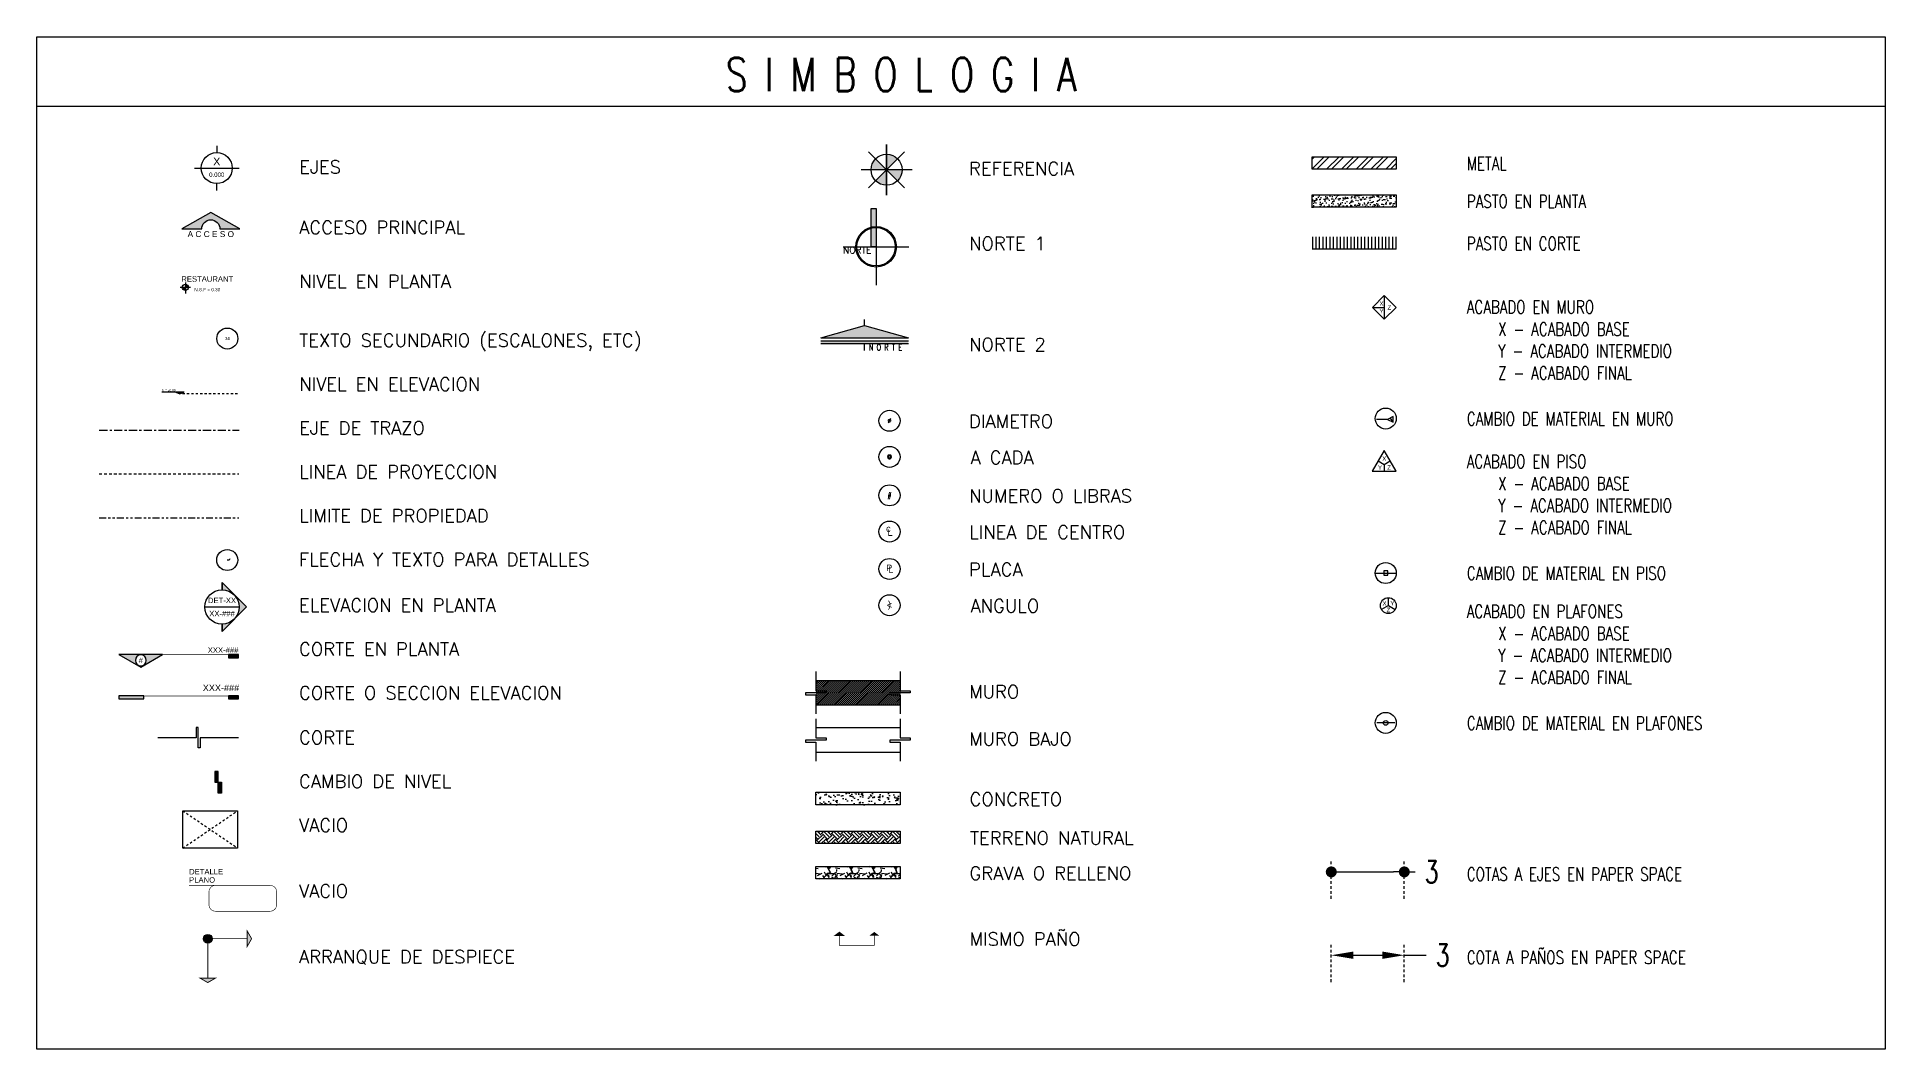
# Model space of a CAD drawing. Header units: inches. Extents: x 26998 to 46838, y -509 to 4343.
# Drawn here: x 37828.4 to 37912.7, y 961.2 to 1007.3 of the extents above; entities that cross this region are included whole.
import ezdxf
from ezdxf.enums import TextEntityAlignment as Align

# ---------------------------------------------------------------- set-up
doc = ezdxf.new("R2010")
doc.units = ezdxf.units.IN
doc.header["$LTSCALE"] = 0.5
doc.header["$MEASUREMENT"] = 0
for name, pattern in [('CENTER2', [1.125, 0.75, -0.125, 0.125, -0.125]), ('DASHED', [0.75, 0.5, -0.25]), ('HIDDEN', [0.375, 0.25, -0.125]), ('HIDDEN2', [0.1875, 0.125, -0.0625]), ('PHANTOM2', [1.25, 0.625, -0.125, 0.125, -0.125, 0.125, -0.125])]:
    doc.linetypes.add(name, pattern=pattern)
doc.layers.get('Defpoints').update_dxf_attribs({"color": 140})
for name, color, linetype in [('A-COTAS', 2, 'Continuous'), ('A-DETALLES', 3, 'Continuous'), ('A-FLECHAS', 2, 'Continuous'), ('A-HATCH', 8, 'Continuous'), ('A-MUROS', 1, 'Continuous'), ('A-SIMBOLOGIA', 3, 'Continuous'), ('A-TEXTOS', 2, 'Continuous')]:
    doc.layers.add(name, color=color, linetype=linetype)
doc.styles.add('75', font='arial.ttf')
doc.styles.add('ARIAL', font='arial.ttf')
doc.styles.add('ch-100', font='arial.ttf')
doc.styles.add('NOT-50', font='arial.ttf')
doc.styles.get("Standard").update_dxf_attribs({"font": 'romans.shx', "width": 0.75})
doc.styles.add('TEXTO1', font='ARCHISEL.SHX')
doc.dimstyles.new('COTAS BASICA', dxfattribs={"dimtxt": 1, "dimasz": 1, "dimexe": 0.5, "dimexo": 0.5, "dimgap": 0.5, "dimtad": 0, "dimdec": 0, "dimlfac": 1000, "dimzin": 9, "dimdsep": 46, "dimtxsty": 'Standard', "dimcen": 0, "dimclrd": 2, "dimclre": 8, "dimclrt": 3, "dimadec": 0, "dimazin": 0, "dimtfac": 1, "dimtdec": 0, "dimtmove": 0, "dimatfit": 3, "dimfxl": 1, "dimarcsym": 0})
doc.dimstyles.new('ENTREJES', dxfattribs={"dimtxt": 0.15, "dimasz": 0.075, "dimexe": 0.1, "dimexo": 0.1, "dimgap": 0.1, "dimtad": 0, "dimtih": 1, "dimtoh": 1, "dimzin": 1, "dimdsep": 46, "dimtxsty": 'TEXTO1', "dimcen": 0.1, "dimclrd": 2, "dimclrt": 2, "dimadec": 0, "dimazin": 0, "dimtm": 1e-09, "dimtfac": 1, "dimtix": 1, "dimtofl": 0, "dimtmove": 2, "dimatfit": 3, "dimfxl": 1, "dimtvp": 1, "dimtolj": 1, "dimtzin": 0, "dimarcsym": 0})

msp = doc.modelspace()

# ---------------------------------------------------------------- texts
at = {"layer": 'A-TEXTOS'}
for s, p in [('EJES', (37840.3721501, 1001.3931255)), ('REFERENCIA', (37870.9124519, 1001.3172155)), ('ACCESO PRINCIPAL', (37840.3721501, 998.6357045)), ('NORTE 1', (37870.9144983, 997.9038387)), ('NIVEL EN PLANTA', (37840.3721501, 996.1762377)), ('TEXTO SECUNDARIO (ESCALONES, ETC)', (37840.3721501, 993.4862294)), ('NORTE 2', (37870.9144983, 993.2900732)), ('NIVEL EN ELEVACION', (37840.3721501, 991.4862294)), ('DIAMETRO', (37870.9136797, 989.7881452)), ('EJE DE TRAZO', (37840.3696945, 989.4862294)), ('A CADA', (37870.9783455, 988.1401402)), ('LINEA DE PROYECCION', (37840.3696945, 987.4862294)), ('NUMERO O LIBRAS', (37870.9144983, 986.3860808)), ('LIMITE DE PROPIEDAD', (37840.3696945, 985.4862294)), ('LINEA DE CENTRO', (37870.9169539, 984.7326096)), ('FLECHA Y TEXTO PARA DETALLES', (37840.3623275, 983.4862294)), ('PLACA', (37870.9136797, 983.0278774)), ('ELEVACION EN PLANTA', (37840.3647832, 981.4004089)), ('ANGULO', (37870.9783455, 981.3739992)), ('CORTE EN PLANTA', (37840.3647832, 979.4004089)), ('CORTE O SECCION ELEVACION', (37840.3647832, 977.4004089)), ('MURO', (37870.9161354, 977.45576)), ('CORTE', (37840.3647832, 975.365258)), ('MURO BAJO', (37870.9161354, 975.3007113)), ('CAMBIO DE NIVEL', (37840.3647832, 973.365258)), ('CONCRETO', (37870.9365992, 972.5506483)), ('VACIO', (37840.3647832, 971.365258)), ('TERRENO NATURAL', (37870.9587002, 970.7827491)), ('GRAVA O RELLENO', (37870.9337343, 969.171997)), ('VACIO', (37840.3647832, 968.365258)), ('MISMO PAÑO', (37870.9337343, 966.171997)), ('ARRANQUE DE DESPIECE', (37840.3647832, 965.365258))]:
    msp.add_text(s, height=0.6, dxfattribs=at).set_placement(p, align=Align.MIDDLE_LEFT)
at = {"layer": 'A-TEXTOS', "style": 'ARIAL'}
msp.add_text('34', height=0.1368, dxfattribs=at).set_placement((37836.9909861, 993.5023884))
at = {"layer": 'A-TEXTOS'}
for s, p in [('Ø', (37867.285646, 989.8151155)), ('@', (37867.285646, 988.1667013)), ('#', (37867.285646, 986.4130512))]:
    msp.add_text(s, height=0.2, dxfattribs=at).set_placement(p, align=Align.MIDDLE_CENTER)
at = {"layer": 'A-TEXTOS', "attachment_point": 1}
for s, insert, char_height, width in [('S I M B O L O G I A', (37859.8251763, 1006.376762), 1.530813975, 49.202104634), ('\\pxql;METAL', (37893.6051792, 1001.8519933), 0.6, 26.215051963), ('\\pxql;PASTO EN PLANTA', (37893.6051792, 1000.1233827), 0.6, 26.215051963), ('\\pxql;PASTO EN CORTE', (37893.6051792, 998.1983388), 0.6, 26.215051963), ('\\pxql;ACABADO EN MURO', (37893.6051792, 995.3055075), 0.6, 26.215051963), ('\\pxql;X - ACABADO BASE\\PY - ACABADO INTERMEDIO\\PZ - ACABADO FINAL', (37895.0362533, 994.2962488), 0.6, 26.215051963), ('\\pxql;CAMBIO DE MATERIAL EN MURO', (37893.6051792, 990.2059925), 0.6, 26.215051963), ('\\pxql;ACABADO EN PISO', (37893.6051792, 988.2577112), 0.6, 26.215051963), ('\\pxql;X - ACABADO BASE\\PY - ACABADO INTERMEDIO\\PZ - ACABADO FINAL', (37895.0362533, 987.2484525), 0.6, 26.215051963), ('\\pxql;CAMBIO DE MATERIAL EN PISO', (37893.6051792, 983.1581962), 0.6, 26.215051963), ('\\pxql;ACABADO EN PLAFONES', (37893.6051792, 981.4224337), 0.6, 26.215051963), ('\\pxql;X - ACABADO BASE\\PY - ACABADO INTERMEDIO\\PZ - ACABADO FINAL', (37895.0362533, 980.413175), 0.6, 26.215051963), ('\\pxql;CAMBIO DE MATERIAL EN PLAFONES', (37893.6051792, 976.3229187), 0.6, 26.215051963), ('\\pxql;COTAS A EJES EN PAPER SPACE', (37893.6051792, 969.4352971), 0.6, 26.215051963), ('\\pxql;COTA A PAÑOS EN PAPER SPACE', (37893.6051792, 965.6350412), 0.6, 26.215051963)]:
    msp.add_mtext(s, dxfattribs=dict(at, insert=insert, char_height=char_height, width=width))
at = {"layer": 'A-TEXTOS', "insert": (37837.0889598, 983.4629617), "char_height": 0.005, "width": 0.103230318, "attachment_point": 3, "style": 'NOT-50'}
msp.add_mtext('\\pxqr;CARGADOR VERTICAL\\PDE ALUMINIO', dxfattribs=at)
at = {"layer": 'A-TEXTOS', "style": 'ARIAL'}
for tag, text, p in [('DETALLE', 'DET-XX', (37836.1289141, 969.2451619)), ('PLANO', 'XX-###', (37835.9444837, 968.8701619))]:
    msp.add_attdef(tag, text=text, height=0.25, dxfattribs=at).set_placement(p, align=Align.MIDDLE_CENTER)

# ---------------------------------------------------------------- blocks, each defined once
blk = doc.blocks.new('ACABADO-M')
at = {"color": 0}
for q in [(-0.235, -0.136), (0, 0.271), (0.235, -0.136)]:
    blk.add_line((0, 0), q, dxfattribs=at)
blk.add_circle((0, 0), 0.271, dxfattribs=at)
at = {"color": 2, "style": '75'}
for tag, p in [('M-1ER-ACABADO', (0.139, 0.08)), ('M-BASE', (-0.13, 0.075)), ('M-2DO-ACABADO', (0, -0.151))]:
    blk.add_attdef(tag, text='', height=0.15, dxfattribs=at).set_placement(p, align=Align.MIDDLE_CENTER)
blk = doc.blocks.new('PL-ACABADO')
at = {"color": 0}
for p, q in [((-0.205, 0.118), (0, 0)), ((0, 0), (0.205, 0.118)), ((0, 0), (0, -0.237))]:
    blk.add_line(p, q, dxfattribs=at)
blk.add_lwpolyline([(0, 0.474), (-0.41, -0.237), (0.41, -0.237)], close=True, dxfattribs=at)
at = {"color": 2, "style": '75'}
for tag, p in [('PL-1', (0, 0.197)), ('PL-2', (-0.146, -0.109)), ('PL-3', (0.166, -0.109))]:
    blk.add_attdef(tag, text='', height=0.15, dxfattribs=at).set_placement(p, align=Align.MIDDLE_CENTER)
blk = doc.blocks.new('P-ACABADO')
at = {"color": 0}
for p, q in [((-0.407, 0), (0, 0)), ((0, 0.407), (0, -0.407))]:
    blk.add_line(p, q, dxfattribs=at)
blk.add_lwpolyline([(0, 0.407), (-0.407, 0), (0, -0.407), (0.407, 0)], close=True, dxfattribs=at)
at = {"color": 2, "style": '75'}
for tag, p in [('P-ACABADO', (-0.093, 0.129)), ('3ER-ACABADO-P', (0.173, 0)), ('2DO-ACABADO-P', (-0.093, -0.129))]:
    blk.add_attdef(tag, text='', height=0.15, dxfattribs=at).set_placement(p, align=Align.MIDDLE_CENTER)
blk = doc.blocks.new('AC2')
at = {"color": 0}
blk.add_lwpolyline([(4134.018, 719.153), (4134.946, 719.153)], dxfattribs=at)
blk.add_lwpolyline([(4134.576, 719.247), (4134.388, 719.247), (4134.388, 719.059), (4134.576, 719.059)], close=True, dxfattribs=at)
blk = doc.blocks.new('AC3')
at = {"color": 0}
blk.add_lwpolyline([(4134.891, 712.318), (4134.074, 712.318)], dxfattribs=at)
blk.add_circle((4134.482, 712.318), 0.107, dxfattribs=at)
blk = doc.blocks.new('AC1')
at = {"color": 0}
for points in [[(4134.562, 726.158), (4134.065, 726.158)], [(4134.819, 726.029), (4134.691, 726.222)]]:
    blk.add_lwpolyline(points, dxfattribs=at)
blk.add_lwpolyline([(4134.562, 726.158), (4134.819, 726.029), (4134.819, 726.286)], close=True, dxfattribs=at)
blk = doc.blocks.new('NIVEL ELEVACION')
for points in [[(0.66, 0.29), (0.66, 0.26), (-2.83, 0.26), (-2.83, 0.29)], [(0.66, 0.23), (-0.66, 0.23), (0, 0)]]:
    blk.add_hatch(color=8).paths.add_polyline_path(points)
at = {"color": 3}
for points in [[(0.66, 0.29), (0.66, 0.26), (-2.83, 0.26), (-2.83, 0.29)], [(0, 0), (0.66, 0.23), (-0.66, 0.23)]]:
    blk.add_lwpolyline(points, close=True, dxfattribs=at)
at = {"color": 7, "style": 'ARIAL'}
blk.add_attdef('NIVEL', text='', height=0.351, dxfattribs=at).set_placement((-2.83, 0.29), align=Align.BOTTOM_LEFT)
blk = doc.blocks.new('EJE BASICA')
at = {"color": 3}
for p, q in [((0, 1.017), (0, 0.708)), ((-1.017, 0), (1.017, 0)), ((0, -1.017), (0, -0.708))]:
    blk.add_line(p, q, dxfattribs=at)
blk.add_circle((0, 0), 0.708, dxfattribs=at)
at = {"color": 7, "style": 'ARIAL'}
for tag, height, p in [('EJE', 0.36, (0, 0.3)), ('DISTANCIA', 0.2, (0, -0.3))]:
    blk.add_attdef(tag, text='', height=height, dxfattribs=at).set_placement(p, align=Align.MIDDLE_CENTER)
blk = doc.blocks.new('NIVEL')
at = {"color": 3}
for p, q in [((0, 0.223), (0, -0.274)), ((0.239, 0), (-0.239, 0))]:
    blk.add_line(p, q, dxfattribs=at)
at = {"color": 8, "const_width": 0.137}
for points in [[(-0.068, 0, 0.414214), (0, -0.068)], [(0.068, 0, 0.414214), (0, 0.068)]]:
    blk.add_lwpolyline(points, format="xyb", dxfattribs=at)
at = {"color": 3}
blk.add_circle((0, 0), 0.137, dxfattribs=at)
at = {"style": 'ARIAL'}
for tag, height, p in [('AREA', 0.25, (1, 0.383)), ('NIVEL', 0.15, (1, -0.1))]:
    blk.add_attdef(tag, text='', height=height, dxfattribs=at).set_placement(p, align=Align.MIDDLE_CENTER)
blk = doc.blocks.new('*U216')
h = blk.add_hatch(color=8)
h.paths.add_polyline_path([(0, 0.57), (-2, 0), (2, 0)])
h.paths.add_polyline_path([(2, -0.25), (2, -0.125), (-2, -0.125), (-2, -0.25)])
at = {"color": 0}
for points in [[(0, 0.57), (0, 0.846)], [(-2, 0), (0, 0.57), (2, 0)], [(-2, 0), (2, 0)], [(-2, -0.125), (2, -0.125)], [(-2, -0.25), (2, -0.25)], [(0, -0.576), (0, -0.25)]]:
    blk.add_lwpolyline(points, dxfattribs=at)
at = {"color": 2, "insert": (0.194, -0.281), "char_height": 0.288, "width": 12.58322, "attachment_point": 1}
blk.add_mtext('\\pxql;N O R T E', dxfattribs=at)
blk = doc.blocks.new('*U215')
h = blk.add_hatch(color=8)
edge = h.paths.add_edge_path()
edge.add_line((0.417, 0), (1.319, 0))
edge.add_line((1.319, 0), (0, 0.748))
edge.add_line((0, 0.748), (-1.319, 0))
edge.add_line((-1.319, 0), (-0.417, 0))
edge.add_arc((0, 0), 0.417, 90, 180, ccw=False)
edge.add_arc((0, 0), 0.417, 0, 90, ccw=False)
at = {"color": 0}
blk.add_lwpolyline([(0.417, 0), (1.319, 0), (0, 0.748), (-1.319, 0), (-0.417, 0, -0.414214), (0, 0.417, -0.414214)], format="xyb", close=True, dxfattribs=at)
at = {"color": 2, "style": 'ARIAL'}
blk.add_text('A C C E S O', height=0.27, dxfattribs=at).set_placement((0, -0.1), align=Align.TOP_CENTER)
blk = doc.blocks.new('LINEA CENTRO')
at = {"color": 0, "style": 'ch-100'}
for s, p in [('c', (-0.156, -0.013)), ('L', (-0.089, -0.195))]:
    blk.add_text(s, height=0.3, dxfattribs=at).set_placement(p)
blk = doc.blocks.new('PLACA')
at = {"color": 0, "style": 'ch-100'}
for s, p in [('P', (-0.152, -0.1)), ('L', (-0.062, -0.175))]:
    blk.add_text(s, height=0.3, dxfattribs=at).set_placement(p)
blk = doc.blocks.new('ANGULO')
at = {"color": 0, "style": 'ch-100'}
for s, p in [('<', (0, 0)), (')', (0, 0.042))]:
    blk.add_text(s, height=0.3, dxfattribs=at).set_placement(p, align=Align.MIDDLE_CENTER)
blk = doc.blocks.new('REFERENCIA')
h = blk.add_hatch(color=8)
h.paths.add_polyline_path([(0, 0), (-0.5, 0.5, 0.198912), (-0.708, 0)])
h.paths.add_polyline_path([(0.5, 0.5, 0.198912), (0, 0.708), (0, 0)])
h.paths.add_polyline_path([(0, 0), (0.5, -0.5, 0.198912), (0.708, 0)])
h.paths.add_polyline_path([(0, 0), (-0.5, -0.5, 0.198912), (0, -0.708)])
at = {"color": 0}
for p, q in [((0, 1.158), (0, -1.158)), ((0, -1.158), (0, 1.158)), ((0.819, 0.819), (-0.819, -0.819)), ((0.819, -0.819), (-0.819, 0.819)), ((1.158, 0), (-1.158, 0))]:
    blk.add_line(p, q, dxfattribs=at)
blk.add_circle((0, 0), 0.708, dxfattribs=at)
blk = doc.blocks.new('*U212')
h = blk.add_hatch(color=0)
h.dxf.hatch_style = 1
h.paths.add_polyline_path([(0, 0.787), (0, 1.114), (0.557, 0.557, 0.198912)])
h.paths.add_polyline_path([(0.557, -0.557, 0.414214), (0.557, 0.557), (1.114, 0)])
h.paths.add_polyline_path([(0, -1.114), (0, -0.787, 0.198912), (0.557, -0.557)])
at = {"color": 0}
blk.add_line((-0.787, 0), (0.787, 0), dxfattribs=at)
blk.add_lwpolyline([(0, -1.114), (0, -0.787), (0, -1.114), (1.114, 0), (0, 1.114), (0, 0.787), (0, 1.114)], dxfattribs=at)
blk.add_circle((0, 0), 0.787, dxfattribs=at)
at = {"color": 2, "style": 'ARIAL'}
for tag, p in [('DETALLE', (0, 0.3)), ('PLANO', (0, -0.3))]:
    blk.add_attdef(tag, text='', height=0.25, dxfattribs=at).set_placement(p, align=Align.MIDDLE_CENTER)
blk = doc.blocks.new('_Dot')
at = {"color": 0, "linetype": 'ByBlock', "lineweight": -2}
blk.add_line((-0.5, 0), (-1, 0), dxfattribs=at)
at = {"color": 0, "linetype": 'ByBlock', "const_width": 0.5}
blk.add_lwpolyline([(-0.25, 0, 1), (0.25, 0, 1)], format="xyb", close=True, dxfattribs=at)
blk = doc.blocks.new('*D485')
at = {"layer": 'A-COTAS', "color": 8, "linetype": 'HIDDEN', "lineweight": -2, "transparency": 16777216}
for p, q in [((37887.429, 968.013), (37887.429, 969.735)), ((37890.758, 968.013), (37890.758, 969.735))]:
    blk.add_line(p, q, dxfattribs=at)
at = {"layer": 'A-COTAS', "color": 2, "lineweight": -2, "transparency": 16777216}
for p, q in [((37887.929, 969.235), (37890.258, 969.235)), ((37890.758, 969.235), (37891.258, 969.235))]:
    blk.add_line(p, q, dxfattribs=at)
at = {"layer": 'Defpoints', "color": 0, "transparency": 16777216}
for p in [(37890.758, 969.235), (37887.429, 967.513), (37890.758, 967.513)]:
    blk.add_point(p, dxfattribs=at)
at = {"layer": 'A-COTAS', "color": 2, "lineweight": -2, "transparency": 16777216, "xscale": 0.5, "yscale": 0.5, "zscale": 0.5, "rotation": 180}
blk.add_blockref('_Dot', (37887.429, 969.235), dxfattribs=at)
at = {"layer": 'A-COTAS', "color": 2, "lineweight": -2, "transparency": 16777216, "xscale": 0.5, "yscale": 0.5, "zscale": 0.5}
blk.add_blockref('_Dot', (37890.758, 969.235), dxfattribs=at)
at = {"layer": 'A-COTAS', "color": 3, "transparency": 16777216, "insert": (37892.008, 969.235), "char_height": 1, "attachment_point": 5}
blk.add_mtext('3', dxfattribs=at)
blk = doc.blocks.new('*D486')
at = {"layer": 'A-COTAS', "color": 8, "linetype": 'HIDDEN', "lineweight": -2, "transparency": 16777216}
for p, q in [((37887.429, 964.213), (37887.429, 965.934)), ((37890.758, 964.213), (37890.758, 965.934))]:
    blk.add_line(p, q, dxfattribs=at)
at = {"layer": 'A-COTAS', "color": 2, "lineweight": -2, "transparency": 16777216}
for p, q in [((37888.429, 965.434), (37889.758, 965.434)), ((37890.758, 965.434), (37891.758, 965.434))]:
    blk.add_line(p, q, dxfattribs=at)
at = {"layer": 'A-COTAS', "color": 2, "transparency": 16777216}
for points in [[(37888.429, 965.601), (37888.429, 965.268), (37887.429, 965.434)], [(37889.758, 965.601), (37889.758, 965.268), (37890.758, 965.434)]]:
    blk.add_solid(points, dxfattribs=at)
at = {"layer": 'Defpoints', "color": 0, "transparency": 16777216}
for p in [(37890.758, 965.434), (37887.429, 963.713), (37890.758, 963.713)]:
    blk.add_point(p, dxfattribs=at)
at = {"layer": 'A-COTAS', "color": 3, "transparency": 16777216, "insert": (37892.508, 965.434), "char_height": 1, "attachment_point": 5}
blk.add_mtext('3', dxfattribs=at)
blk = doc.blocks.new('*U211')
for points in [[(-5.445, 0), (-5.445, -0.137), (-4.318, -0.137), (-4.318, 0)], [(-0.445, 0), (-0.445, -0.137), (0, -0.137), (0, 0)]]:
    blk.add_hatch(color=8).paths.add_polyline_path(points)
at = {"color": 0}
for points in [[(-5.445, 0), (-5.445, -0.137), (-4.318, -0.137), (-4.318, 0)], [(-0.445, 0), (-0.445, -0.137), (0, -0.137), (0, 0)]]:
    blk.add_lwpolyline(points, close=True, dxfattribs=at)
at = {"color": 0, "linetype": 'DASHED', "const_width": 0.03}
blk.add_lwpolyline([(-4.318, -0.015), (-0.445, -0.015)], dxfattribs=at)
at = {"color": 2, "style": 'ARIAL'}
blk.add_attdef('UBICACION', text='', height=0.297, dxfattribs=at).set_placement((0.035, 0.216), align=Align.RIGHT)
blk = doc.blocks.new('*U214')
h = blk.add_hatch(color=8)
h.paths.add_polyline_path([(-4.45, 0.575), (-5.445, 0), (-3.454, 0)])
h.paths.add_polyline_path([(-4.2, 0.269, -1), (-4.7, 0.269, -1)], flags=16)
blk.add_hatch(color=8).paths.add_polyline_path([(-0.445, 0.15), (0, 0.15), (0, 0), (-0.445, 0)])
at = {"color": 0}
for points in [[(-5.445, 0), (-4.45, 0.575), (-3.454, 0)], [(-0.445, 0.15), (0, 0.15), (0, 0), (-0.445, 0)]]:
    blk.add_lwpolyline(points, close=True, dxfattribs=at)
at = {"color": 0, "linetype": 'DASHED', "const_width": 0.03}
blk.add_lwpolyline([(-3.703, 0.015), (-0.445, 0.015)], dxfattribs=at)
at = {"color": 0}
blk.add_circle((-4.45, 0.269), 0.25, dxfattribs=at)
at = {"color": 2, "style": 'ARIAL'}
blk.add_attdef('CORTE', text='', height=0.25, dxfattribs=at).set_placement((-4.45, 0.269), align=Align.MIDDLE_CENTER)
blk.add_attdef('UBICACION', text='', height=0.25, dxfattribs=at).set_placement((0, -0.075), align=Align.TOP_RIGHT)
blk = doc.blocks.new('NORTE')
blk.add_hatch(color=8).paths.add_polyline_path([(0, 0), (-0.217, 0), (-0.217, 1.753), (0, 1.753)])
at = {"color": 0}
blk.add_lwpolyline([(0, 0), (-0.217, 0), (-0.217, 1.753), (0, 1.753)], close=True, dxfattribs=at)
for points in [[(0, 1.753), (0, -1.753)], [(-1.5, 0), (1.5, 0)]]:
    blk.add_lwpolyline(points, dxfattribs=at)
for radius in [0.925, 0.875]:
    blk.add_circle((0, 0), radius, dxfattribs=at)
at = {"color": 2}
blk.add_text('NORTE', height=0.3, dxfattribs=at).set_placement((-1.5, 0), align=Align.TOP_LEFT)
blk = doc.blocks.new('CAMBIO DE NIVEL')
h = blk.add_hatch(color=8)
h.paths.add_polyline_path([(0, 0.5), (-0.15, 0.5), (-0.15, 0), (0, 0)])
h.paths.add_polyline_path([(0.15, 0), (0, 0), (0, -0.5), (0.15, -0.5)])
at = {"color": 0}
blk.add_lwpolyline([(-0.15, 0), (0.15, 0), (0.15, -0.5), (0, -0.5), (0, 0.5), (-0.15, 0.5)], close=True, dxfattribs=at)
blk = doc.blocks.new('despiece')
h = blk.add_hatch(color=0)
h.dxf.hatch_style = 1
h.paths.add_polyline_path([(0.5, 0), (0.45, 0.087), (0.45, -0.087)])
h.paths.add_polyline_path([(0.087, -0.45), (-0.087, -0.45), (0, -0.5)])
h = blk.add_hatch(color=0)
h.dxf.hatch_style = 1
edge = h.paths.add_edge_path()
edge.add_arc((0, 0), 0.05, -90, 270)
at = {"color": 0, "const_width": 0.01}
blk.add_lwpolyline([(0, -0.45), (0, 0), (0.45, 0)], dxfattribs=at)
for points in [[(0.45, -0.087), (0.5, 0), (0.45, 0.087)], [(-0.087, -0.45), (0, -0.5), (0.087, -0.45)]]:
    blk.add_lwpolyline(points, close=True, dxfattribs=at)
at = {"color": 0}
blk.add_circle((0, 0), 0.05, dxfattribs=at)

# ---------------------------------------------------------------- dimensions: what is measured, and where the dimension line sits
at = {"layer": 'A-COTAS'}
for base, p1, p2, override, picture, middle in [((37890.7584923, 969.2345662), (37887.4289252, 967.5130923), (37890.7584923, 967.5130923), {"dimasz": 0.5, "dimlfac": -3.48867, "dimblk1": 'Dot', "dimblk2": 'Dot', "dimsah": 1}, '*D485', (37892.0084923, 969.2345662)), ((37890.7584923, 965.4343103), (37887.4289252, 963.7128364), (37890.7584923, 963.7128364), {"dimlfac": -3.48867}, '*D486', (37892.5084923, 965.4343103))]:
    dim = msp.add_linear_dim(base=base, p1=p1, p2=p2, dimstyle='COTAS BASICA', override=override, dxfattribs=at)
    dim.commit()
    dim.dimension.update_dxf_attribs({"geometry": picture, "text_midpoint": middle})

# ---------------------------------------------------------------- hatches: boundary and pattern name
at = {"layer": 'A-DETALLES'}
h = msp.add_hatch(color=1, dxfattribs=at)
h.dxf.hatch_style = 1
h.paths.add_polyline_path([(37865.000226, 966.4951422), (37865.000226, 966.3307605), (37865.2186873, 966.3307605)])
h.paths.add_polyline_path([(37865.000226, 966.4951422), (37864.7817647, 966.3307605), (37865.000226, 966.3307605)])
h = msp.add_hatch(color=1, dxfattribs=at)
h.dxf.hatch_style = 1
h.paths.add_polyline_path([(37866.5924827, 966.4951422), (37866.5924827, 966.3307605), (37866.3740214, 966.3307605)])
h.paths.add_polyline_path([(37866.5924827, 966.4951422), (37866.810944, 966.3307605), (37866.5924827, 966.3307605)])
at = {"layer": 'A-HATCH'}
h = msp.add_hatch(dxfattribs=at)
h.set_pattern_fill('ANSI32', color=256, scale=0.05, style=0)
h.set_pattern_definition([(45, (33755.43015, 262.02126), (-0.336759605, 0.336759605), []), (45, (33755.65466, 262.02126), (-0.336759605, 0.336759605), [])])
h.paths.add_polyline_path([(37886.5542305, 1001.8567377), (37890.3918212, 1001.8567377), (37890.3918212, 1001.2893569), (37886.5542305, 1001.2893569)])
h = msp.add_hatch(dxfattribs=at)
h.set_pattern_fill('AR-SAND', color=256, scale=0.005, angle=45, style=0)
h.set_pattern_definition([(82.5, (33755.43015, 263.71673), (-0.178690674, 0.167376745), [0, -0.19304, 0, -0.2159, 0, -0.206375]), (52.5, (33755.43015, 263.71673), (-0.094505464, 0.412366426), [0, -0.10414, 0, -0.17399, 0, -0.066675]), (12.5, (33755.3197, 263.60627), (0.279149913, 0.280166156), [0, -0.0635, 0, -0.2286, 0, -0.29845]), (2.5, (33755.3197, 263.60627), (0.191140555, 0.34877539), [0, -0.03175, 0, -0.14986, 0, -0.17145])])
h.paths.add_polyline_path([(37886.5542305, 1000.1284488), (37890.3918212, 1000.1284488), (37890.3918212, 999.561068), (37886.5542305, 999.561068)])
h = msp.add_hatch(dxfattribs=at)
h.set_pattern_fill('ANSI31', color=256, scale=0.05, angle=45, style=0)
h.set_pattern_definition([(90, (33755.43015, 263.71673), (-0.15875, 3e-17), [])])
h.paths.add_polyline_path([(37886.5542305, 998.2034049), (37890.3918212, 998.2034049), (37890.3918212, 997.6360241), (37886.5542305, 997.6360241)])
h = msp.add_hatch(dxfattribs=at)
h.set_pattern_fill('ANSI31', color=256, scale=0.02, style=0)
h.set_pattern_definition([(45, (33488.16053, 416.897464), (-0.0449012806, 0.0449012806), [])])
h.paths.add_polyline_path([(37867.7649875, 977.9736176), (37863.9273968, 977.9736176), (37863.9273968, 976.8388558), (37867.7649875, 976.8388558)])
h = msp.add_hatch(dxfattribs=at)
h.set_pattern_fill('AR-CONC', color=256, scale=0.003, style=0)
h.set_pattern_definition([(50, (33732.8033, 229.65223), (0.546554007, -0.047817257), [0.05715, -0.62865]), (355, (33732.8033, 229.6522), (-0.10572848, 0.57316993), [0.04572, -0.50292]), (100.451, (33732.84886, 229.64824), (0.440827505, 0.525350063), [0.04857, -0.53427]), (46.1842, (33732.8033, 229.8046), (0.81323712, -0.12612698), [0.085725, -0.942975]), (96.6356, (33732.8711, 229.7941), (0.7122127, 0.74227667), [0.072855, -0.801405]), (351.184, (33732.8033, 229.8046), (0.71221382, 0.74227535), [0.06858, -0.75438]), (21, (33732.8795, 229.76653), (0.45484464, -0.306796556), [0.05715, -0.62865]), (326, (33732.8795, 229.7665), (0.185406085, 0.5525639), [0.04572, -0.50292]), (71.4514, (33732.9174, 229.74096), (0.64024947, 0.24576857), [0.04857, -0.53427]), (37.5, (33732.80332, 229.65223), (0.00926581, 0.253665117), [0, -0.496824, 0, -0.51054, 0, -0.504825]), (7.5, (33732.80332, 229.65223), (0.200458988, 0.300541724), [0, -0.291084, 0, -0.485394, 0, -0.192405]), (327.5, (33732.6334, 229.65223), (0.4067717855, -0.017186232), [0, -0.1905, 0, -0.59436, 0, -0.78867]), (317.5, (33732.5572, 229.65223), (0.444387544, 0.076279473), [0, -0.24765, 0, -0.394716, 0, -0.56007])])
h.paths.add_polyline_path([(37863.9273968, 972.8663556), (37867.7649875, 972.8663556), (37867.7649875, 972.2989748), (37863.9273968, 972.2989748)])
h = msp.add_hatch(dxfattribs=at)
h.set_pattern_fill('EARTH', color=256, scale=0.05, angle=45, style=0)
h.set_pattern_definition([(45, (33732.80332, 229.65223), (3e-17, 0.449012806), [0.3175, -0.3175]), (45, (33732.71913, 229.73642), (3e-17, 0.449012806), [0.3175, -0.3175]), (45, (33732.63494, 229.8206), (3e-17, 0.449012806), [0.3175, -0.3175]), (135, (33732.63494, 229.87673), (-0.449012806, 3e-17), [0.3175, -0.3175]), (135, (33732.71913, 229.96092), (-0.449012806, 3e-17), [0.3175, -0.3175]), (135, (33732.80332, 230.0451), (-0.449012806, 3e-17), [0.3175, -0.3175])])
h.paths.add_polyline_path([(37863.9273968, 971.0984565), (37867.7649875, 971.0984565), (37867.7649875, 970.5310756), (37863.9273968, 970.5310756)])
h = msp.add_hatch(dxfattribs=at)
h.set_pattern_fill('GRAVEL', color=256, scale=0.04, style=0)
h.set_pattern_definition([(228.0128, (33733.53484, 229.057474), (-8.1280069064, -9.1440112358), [0.1366884, -13.5322]), (184.9697, (33733.4434, 228.955874), (12.19201972247, 1.01599283015), [0.234562, -23.2216]), (132.5104, (33733.20972, 228.935554), (10.1599926073, -11.176010917), [0.1653928, -16.37388]), (267.2737, (33732.81348, 228.681554), (1.01599558833, 20.31999346135), [0.213602, -21.14656]), (292.8337, (33732.80332, 228.468194), (-5.0800144222, 12.192006932), [0.2094536, -20.73592]), (357.2737, (33732.8846, 228.275154), (-20.31999346135, 1.01599558833), [0.213602, -21.14656]), (37.6942, (33733.097958, 228.264994), (-13.2080083445, -10.1599909428), [0.2824776, -27.96524]), (72.2553, (33733.321478, 228.437714), (7.1120142262, 22.3520064824), [0.266688, -26.40212]), (121.4296, (33733.40276, 228.691714), (-8.1280020941, 13.207984464), [0.2143252, -21.2182]), (175.2364, (33733.291, 228.87459), (11.1759912212, -1.0159904651), [0.2446852, -11.98956]), (222.3974, (33733.047158, 228.894914), (-12.1920003669, -11.17598546025), [0.3164312, -31.32672]), (138.8141, (33733.81932, 228.67139), (-7.1119954697, 6.0959906228), [0.108002, -10.69224]), (171.4692, (33733.73804, 228.742514), (13.20797983824, -2.03200512), [0.2054728, -20.34184]), (225, (33733.53484, 228.773), (-2e-16, -1.01599931), [0.1436836, -1.293156]), (203.1986, (33733.46372, 228.89491), (5.0800171302, 2.0320089097), [0.0773764, -7.66024]), (291.8014, (33733.3926, 228.86443), (-1.016000713, 3.0480019635), [0.1094264, -5.36192]), (30.9638, (33733.43324, 228.76283), (3.047996782, 2.0320015835), [0.177728, -5.74652]), (161.5651, (33733.58564, 228.85427), (2.032000927, -1.01599849), [0.1285148, -3.08436]), (16.3895, (33732.80332, 228.864434), (10.1600056056, 3.04799366), [0.1800352, -17.82352]), (70.3462, (33732.97604, 228.915234), (-4.0639886755, -11.1759841954), [0.1510396, -14.95288]), (293.1986, (33733.58564, 229.05747), (-2.0320089097, 5.0800171302), [0.154752, -7.58288]), (343.6105, (33733.6466, 228.915234), (-10.1600056056, 3.04799366), [0.1800352, -17.82352]), (339.444, (33732.80332, 228.23451), (-5.0800063057, 2.0319975344), [0.173614, -8.50708]), (294.7751, (33732.96588, 228.173554), (-5.0799881615, 11.1759948105), [0.1454688, -14.40144]), (66.8014, (33733.5958, 228.04147), (2.0320089097, 5.0800171302), [0.154752, -7.58288]), (17.354, (33733.65676, 228.183714), (-13.20800071274, -4.0639938702), [0.1703132, -16.86096]), (69.444, (33733.09796, 228.04147), (-2.0319975344, -5.0800063057), [0.0868072, -8.59392]), (101.3099, (33733.53484, 228.04147), (-1.015994985, 4.063986984), [0.051806, -5.1288]), (165.9638, (33733.52468, 228.09227), (3.048002142, -1.015998242), [0.2094536, -3.97962]), (186.009, (33733.32148, 228.143074), (10.1599850178, 1.0159976274), [0.1941068, -19.21656]), (303.6901, (33733.43324, 228.6714), (-1.016000349, 2.03199804), [0.1465296, -3.516712]), (353.1572, (33733.514518, 228.549474), (17.27200714266, -2.03200910066), [0.2558228, -25.3264]), (60.9454, (33733.76852, 228.51899), (-4.0639905463, -7.1119830443), [0.1046032, -10.35576]), (90, (33733.8193, 228.6104), (-1.016, 1.016), [0.06096, -0.95504]), (120.2564, (33733.30116, 228.173554), (4.0639913867, -7.111996413), [0.1411468, -13.97356]), (48.0128, (33733.23004, 228.295474), (8.1280069064, 9.1440112358), [0.2733772, -13.39552]), (0, (33733.4129, 228.4987), (1.016, 1.016), [0.26416, -0.75184]), (325.3048, (33733.67708, 228.498674), (-10.1599823964, 7.1120006762), [0.160644, -15.90372]), (254.0546, (33733.80916, 228.40723), (-1.016002592, -4.0640096813), [0.1479316, -7.24868]), (207.646, (33733.76852, 228.264994), (-19.3039932196, -10.1600063899), [0.240858, -23.845]), (175.4261, (33733.555158, 228.153234), (-13.2080030419, 1.0159950845), [0.2548116, -25.22632]), (175.4261, (33733.555158, 228.153234), (-13.2080030419, 1.0159950845), [0.2548116, -25.22632])])
h.paths.add_polyline_path([(37863.9273968, 969.4877044), (37867.7649875, 969.4877044), (37867.7649875, 968.9203235), (37863.9273968, 968.9203235)])

# ---------------------------------------------------------------- linework, layer by layer
for points in [[(37828.4154958, 1007.3239218), (37912.6766174, 1007.3239218), (37912.6766174, 961.1546601), (37828.4154958, 961.1546601)], [(37835.0665053, 972.0237655), (37837.5627787, 972.0237655), (37837.5627787, 970.3250005), (37835.0665053, 970.3250005)]]:
    msp.add_lwpolyline(points, close=True)
msp.add_lwpolyline([(37828.4154958, 1004.1693135), (37912.6766174, 1004.1693135)])
at = {"layer": 'A-DETALLES', "const_width": 0.025}
msp.add_lwpolyline([(37836.5572978, 968.6201619), (37835.3524817, 968.6201619)], dxfattribs=at)
at = {"layer": 'A-DETALLES', "linetype": 'DASHED', "const_width": 0.025}
msp.add_lwpolyline([(37836.2572978, 967.7415968), (37836.2572978, 968.3201619, -0.4142135623), (37836.5572978, 968.6201619), (37839.0448614, 968.6201619, -0.4142135623), (37839.3448614, 968.3201619), (37839.3448614, 967.7415968), (37839.3448614, 967.7415968, -0.4142135623), (37839.0448614, 967.4415968), (37836.5572978, 967.4415968, -0.4142135623)], format="xyb", close=True, dxfattribs=at)
at = {"layer": 'A-DETALLES', "color": 1}
msp.add_lwpolyline([(37866.5924827, 966.3307605, 0.025, 0.025, 0), (37866.5924827, 965.8814081, 0.025, 0.025, 0), (37865.000226, 965.8814081, 0.025, 0.025, 0), (37865.000226, 966.3307605, 0.025, 0.025, 0), (37864.7817647, 966.3307605, 0.025, 0.025, 0), (37865.000226, 966.4951422, 0.025, 0.025, 0), (37865.2186873, 966.3307605, 0.025, 0.025, 0), (37865.000226, 966.3307605, 0, 0, 0)], format="xyseb", dxfattribs=at)
at = {"layer": 'A-HATCH', "linetype": 'HIDDEN2'}
for p, q in [((37837.5556194, 991.0481138), (37834.9308505, 991.0481138)), ((37835.0665053, 972.0237655), (37837.5627787, 970.3250005)), ((37835.0665053, 970.3250005), (37837.5627787, 972.0237655))]:
    msp.add_line(p, q, dxfattribs=at)
at = {"layer": 'A-HATCH', "linetype": 'CENTER2'}
msp.add_line((37831.256246, 989.3887893), (37837.6303094, 989.3887893), dxfattribs=at)
at = {"layer": 'A-HATCH', "linetype": 'HIDDEN'}
msp.add_line((37831.2513347, 987.3887893), (37837.6253981, 987.3887893), dxfattribs=at)
at = {"layer": 'A-HATCH', "linetype": 'PHANTOM2'}
msp.add_line((37831.2513347, 985.3887893), (37837.6253981, 985.3887893), dxfattribs=at)
at = {"layer": 'A-HATCH'}
msp.add_lwpolyline([(37863.9273968, 972.8663556), (37867.7649875, 972.8663556), (37867.7649875, 972.2989748), (37863.9273968, 972.2989748)], close=True, dxfattribs=at)
at = {"layer": 'A-MUROS'}
for p, q in [((37863.9273968, 977.9736176), (37867.7649875, 977.9736176)), ((37867.7649875, 976.8388558), (37863.9273968, 976.8388558)), ((37863.9273968, 975.8185689), (37867.7649875, 975.8185689)), ((37867.7649875, 974.6838072), (37863.9273968, 974.6838072))]:
    msp.add_line(p, q, dxfattribs=at)
at = {"layer": 'A-SIMBOLOGIA', "ltscale": 500000}
for points in [[(37863.9273968, 978.3718617), (37863.9273968, 977.4999867), (37864.3961468, 977.4999867), (37864.3961468, 977.4062367), (37863.4586468, 977.4062367), (37863.4586468, 977.3124867), (37863.9273968, 977.3124867), (37863.9273968, 976.4406117)], [(37867.7649875, 978.3718617), (37867.7649875, 977.4999867), (37868.2337375, 977.4999867), (37868.2337375, 977.4062367), (37867.2962375, 977.4062367), (37867.2962375, 977.3124867), (37867.7649875, 977.3124867), (37867.7649875, 976.4406117)], [(37837.6008414, 975.3580156), (37835.8570914, 975.3580156), (37835.8570914, 974.8892656), (37835.7633414, 974.8892656), (37835.7633414, 975.8267656), (37835.6695914, 975.8267656), (37835.6695914, 975.3580156), (37833.9258414, 975.3580156)], [(37863.9273968, 976.216813), (37863.9273968, 975.344938), (37864.3961468, 975.344938), (37864.3961468, 975.251188), (37863.4586468, 975.251188), (37863.4586468, 975.157438), (37863.9273968, 975.157438), (37863.9273968, 974.285563)], [(37867.7649875, 976.216813), (37867.7649875, 975.344938), (37868.2337375, 975.344938), (37868.2337375, 975.251188), (37867.2962375, 975.251188), (37867.2962375, 975.157438), (37867.7649875, 975.157438), (37867.7649875, 974.285563)]]:
    msp.add_lwpolyline(points, dxfattribs=at)
at = {"layer": 'Defpoints'}
msp.add_line((37890.3918212, 997.6360241), (37886.5542305, 997.6360241), dxfattribs=at)
for points in [[(37886.5542305, 1001.8570595), (37890.3918212, 1001.8570595), (37890.3918212, 1001.2896786), (37886.5542305, 1001.2896786)], [(37886.5542305, 1000.1284488), (37890.3918212, 1000.1284488), (37890.3918212, 999.561068), (37886.5542305, 999.561068)], [(37863.9273968, 971.0984565), (37867.7649875, 971.0984565), (37867.7649875, 970.5310756), (37863.9273968, 970.5310756)], [(37863.9273968, 969.4877044), (37867.7649875, 969.4877044), (37867.7649875, 968.9203235), (37863.9273968, 968.9203235)]]:
    msp.add_lwpolyline(points, close=True, dxfattribs=at)
for centre in [(37837.0948711, 993.5653453), (37867.285646, 989.8151155), (37889.9124797, 989.9175921), (37867.285646, 988.1667013), (37867.285646, 986.4130512), (37867.285646, 984.7595799), (37837.0899598, 983.4629617), (37867.285646, 983.0544385), (37889.9124797, 982.8697959), (37867.285646, 981.4009696), (37889.9124797, 976.0345183)]:
    msp.add_circle(centre, 0.4793415, dxfattribs=at)

# ---------------------------------------------------------------- block references
at = {"layer": 'A-DETALLES'}
for name, p in [('NORTE', (37866.6730452, 997.7514532)), ('*U215', (37836.3428668, 998.5649195)), ('*U216', (37866.1514184, 993.5921798))]:
    msp.add_blockref(name, p, dxfattribs=at)
msp.add_blockref('*U212', (37836.8528431, 981.3202806), dxfattribs=at).add_auto_attribs({'PLANO': 'XX-###', 'DETALLE': 'DET-XX'})
ref = msp.add_blockref('*U214', (37837.6008414, 979.1552688), dxfattribs=dict(at, xscale=-1, rotation=180))
ref.add_attrib('CORTE', '#', dxfattribs={"layer": '0', "color": 2, "height": 0.25, "style": 'ARIAL'}).set_placement((37833.1511988, 978.8865757), align=Align.MIDDLE_CENTER)
ref.add_attrib('UBICACION', 'XXX-###', dxfattribs={"layer": '0', "color": 2, "height": 0.25, "style": 'ARIAL'}).set_placement((37837.6008414, 979.4802688), align=Align.TOP_RIGHT)
at = {"layer": 'A-DETALLES', "color": 3}
msp.add_blockref('*U211', (37837.6008414, 977.2678783), dxfattribs=at).add_auto_attribs({'UBICACION': 'XXX-###'})
msp.add_blockref('CAMBIO DE NIVEL', (37836.6820914, 973.322242), dxfattribs=at)
at = {"layer": 'A-SIMBOLOGIA'}
for name, p, values in [('EJE BASICA', (37836.612863, 1001.340889), {'EJE': 'X', 'DISTANCIA': '0.000'}), ('NIVEL', (37835.1804641, 995.8992678), {'NIVEL': 'N.S.F = 0.30', 'AREA': 'RESTAURANT'})]:
    msp.add_blockref(name, p, dxfattribs=at).add_auto_attribs(values)
for name, p in [('REFERENCIA', (37867.1552111, 1001.2644814)), ('AC1', (33755.4301516, 263.716728)), ('AC2', (33755.4301516, 263.716728)), ('AC3', (33755.4301516, 263.716728))]:
    msp.add_blockref(name, p, dxfattribs=at)
ref = msp.add_blockref('P-ACABADO', (37889.8445619, 994.9862321), dxfattribs=dict(at, xscale=1.333245694649759, yscale=1.333245694649759, zscale=1.333245694649759))
ref.add_attrib('P-ACABADO', 'X', dxfattribs={"layer": '0', "height": 0.1999869, "style": '75'}).set_placement((37889.7205453, 995.1587863), align=Align.MIDDLE_CENTER)
ref.add_attrib('2DO-ACABADO-P', 'Y', dxfattribs={"layer": '0', "height": 0.1999869, "style": '75'}).set_placement((37889.7205453, 994.8137796), align=Align.MIDDLE_CENTER)
ref.add_attrib('3ER-ACABADO-P', 'Z', dxfattribs={"layer": '0', "height": 0.1999869, "style": '75'}).set_placement((37890.0754309, 994.9862321), align=Align.MIDDLE_CENTER)
at = {"layer": 'A-SIMBOLOGIA', "xscale": 0.2849002849005625, "yscale": 0.2849002849005625, "zscale": 0.2849002849005625}
msp.add_blockref('NIVEL ELEVACION', (37834.9308505, 991.0481138), dxfattribs=at).add_auto_attribs({'NIVEL': 'N = %%P0.00'})
at = {"layer": 'A-SIMBOLOGIA'}
ref = msp.add_blockref('PL-ACABADO', (37889.8445619, 987.8255173), dxfattribs=dict(at, xscale=1.333245694649759, yscale=1.333245694649759, zscale=1.333245694649759))
ref.add_attrib('PL-1', 'X', dxfattribs={"layer": '0', "height": 0.1999869, "style": '75'}).set_placement((37889.8445619, 988.0888051), align=Align.MIDDLE_CENTER)
ref.add_attrib('PL-2', 'Y', dxfattribs={"layer": '0', "height": 0.1999869, "style": '75'}).set_placement((37889.6496319, 987.6796923), align=Align.MIDDLE_CENTER)
ref.add_attrib('PL-3', 'Z', dxfattribs={"layer": '0', "height": 0.1999869, "style": '75'}).set_placement((37890.0654775, 987.6796923), align=Align.MIDDLE_CENTER)
ref = msp.add_blockref('ACABADO-M', (37890.0298915, 981.3842465), dxfattribs=dict(at, xscale=1.333245694649759, yscale=1.333245694649759, zscale=1.333245694649759))
ref.add_attrib('M-1ER-ACABADO', 'Y', dxfattribs={"layer": '0', "height": 0.1999869, "style": '75'}).set_placement((37890.2152773, 981.4912791), align=Align.MIDDLE_CENTER)
ref.add_attrib('M-BASE', 'X', dxfattribs={"layer": '0', "height": 0.1999869, "style": '75'}).set_placement((37889.8565438, 981.4843289), align=Align.MIDDLE_CENTER)
ref.add_attrib('M-2DO-ACABADO', 'Z', dxfattribs={"layer": '0', "height": 0.1999869, "style": '75'}).set_placement((37890.0298915, 981.1826377), align=Align.MIDDLE_CENTER)
at = {"layer": 'A-SIMBOLOGIA', "color": 1, "xscale": 4, "yscale": 4, "zscale": 4}
msp.add_blockref('despiece', (37836.2029662, 966.1875872), dxfattribs=at)
at = {"layer": 'A-TEXTOS'}
for name, p in [('LINEA CENTRO', (37867.285646, 984.7595799)), ('PLACA', (37867.285646, 983.0544385)), ('ANGULO', (37867.285646, 981.4009696))]:
    msp.add_blockref(name, p, dxfattribs=at)

msp.set_redraw_order([(e.dxf.handle, doc.entitydb.next_handle()) for e in msp.query("TEXT MTEXT ATTDEF DIMENSION ARC_DIMENSION")])  # texts and dimensions are drawn at this point

# ---------------------------------------------------------------- leaders
at = {"layer": 'A-FLECHAS', "ltscale": 300}
msp.add_leader([(37837.2069475, 983.5124922), (37837.1740446, 983.4604617), (37837.0899598, 983.4604617)], dimstyle='ENTREJES', override={"dimasz": 0.008}, dxfattribs=at)

doc.saveas('drawing.dxf')
